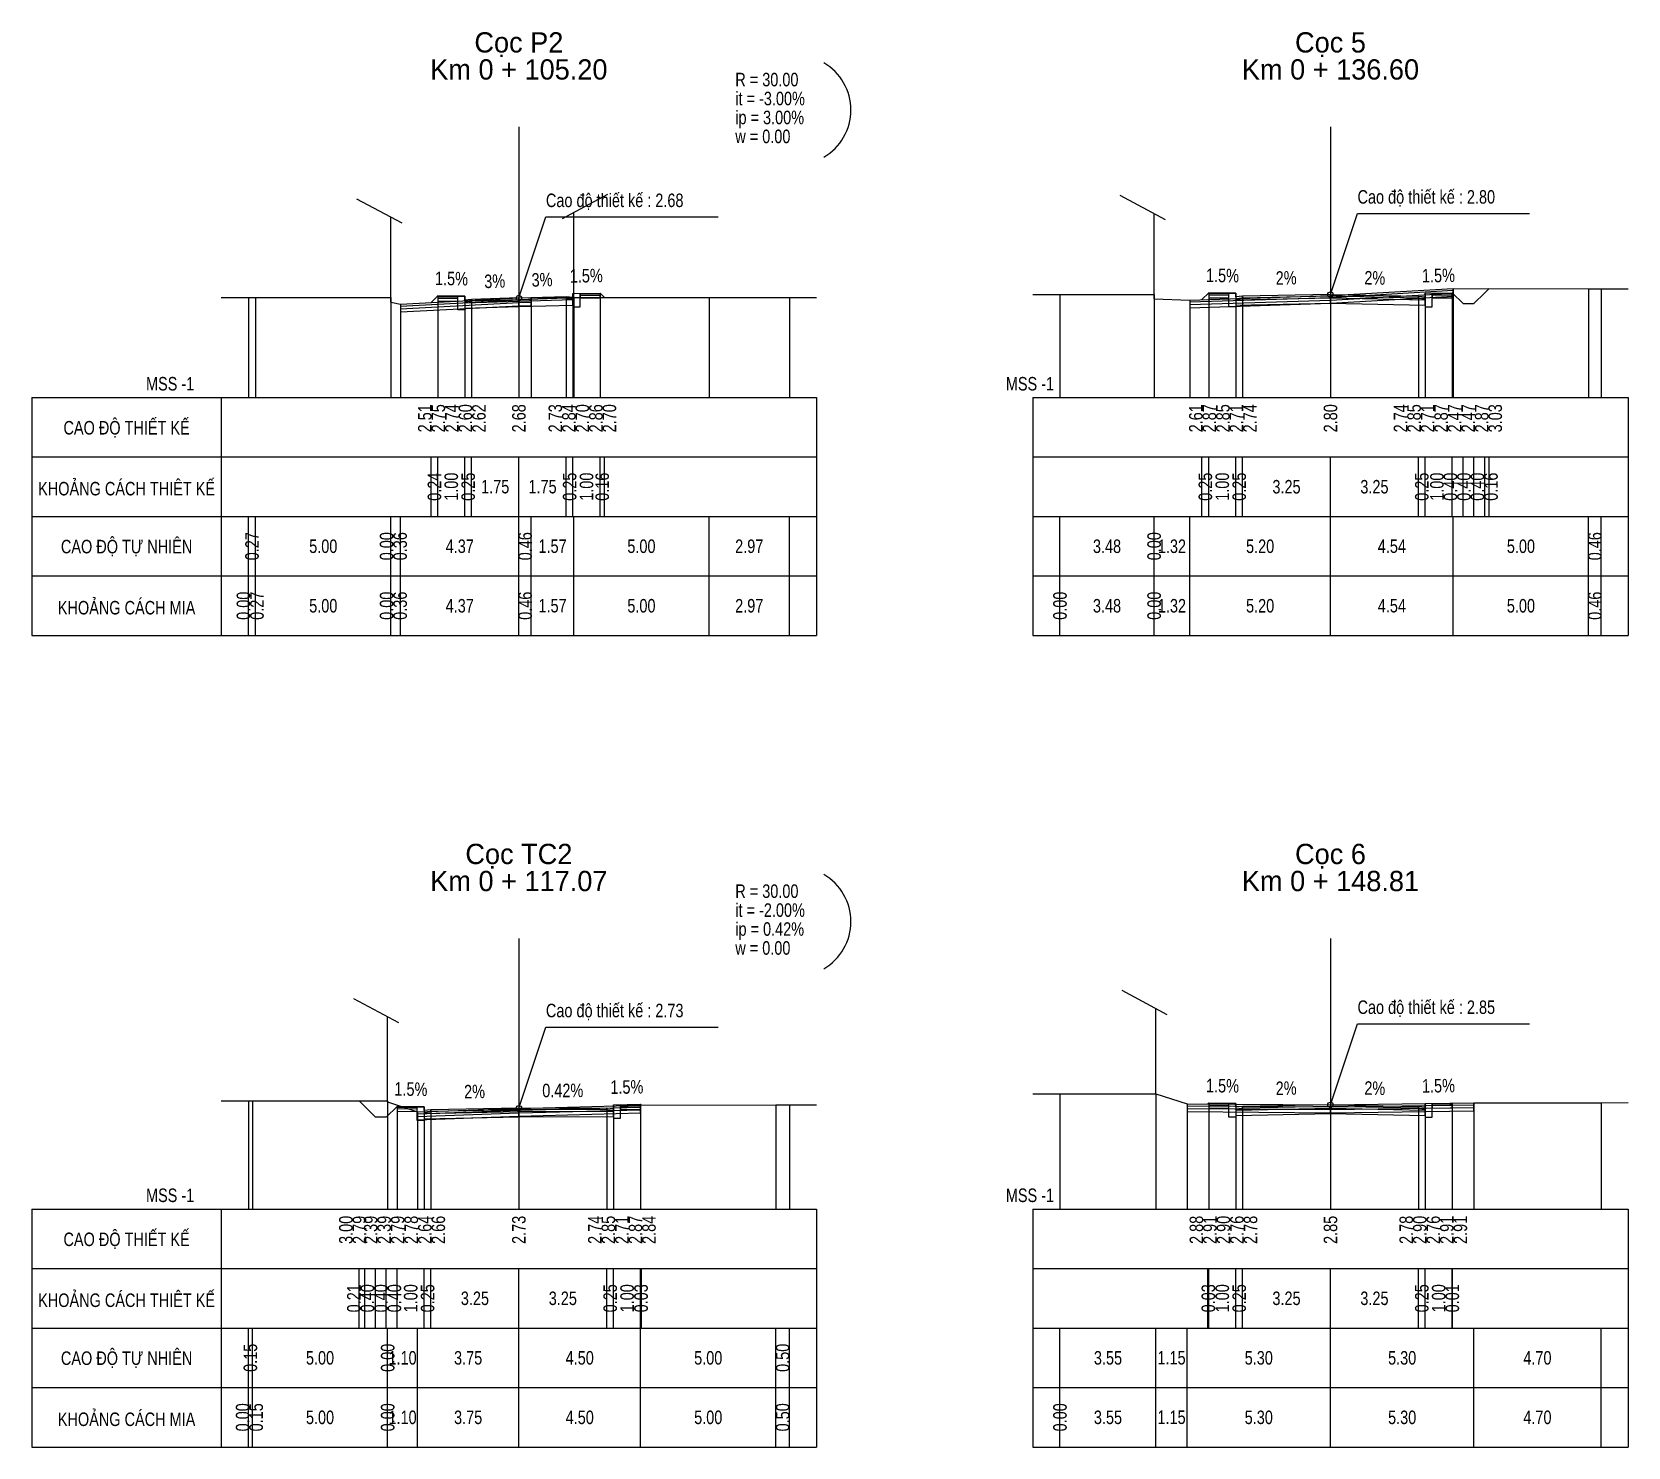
# Model space of a CAD drawing. Header units: inches. Extents: x 389 to 661, y -157 to 152.
# Drawn here: x 601.6 to 660.6, y -157.4 to -105 of the extents above; entities that cross this region are included whole.
import ezdxf
from ezdxf.enums import TextEntityAlignment as Align

# ---------------------------------------------------------------- set-up
doc = ezdxf.new("R2010")
doc.units = ezdxf.units.IN
doc.header["$MEASUREMENT"] = 0
for name, color, linetype in [('Bang TN tu nhien', 3, 'Continuous'), ('Dien sieu cao mo rong TN', 3, 'Continuous'), ('Dien thiet ke TN', 2, 'Continuous'), ('Duong cu', 8, 'Continuous'), ('Duong do thiet ke', 2, 'Continuous'), ('Duong dong trac ngang tu nhien', 9, 'Continuous'), ('KH_VAT', 8, 'Continuous'), ('Khuon duong1', 14, 'Continuous'), ('Khuon duong4', 14, 'Continuous'), ('Khuon duong8', 14, 'Continuous'), ('Khuon duong9', 14, 'Continuous'), ('Mat duong PD 1', 1, 'Continuous'), ('Ranh dan ngoai PD 1', 3, 'Continuous'), ('Taluy', 1, 'Continuous'), ('Trac ngang tu nhien', 3, 'Continuous'), ('TracNgang', 7, 'Continuous'), ('Via he', 6, 'Continuous')]:
    doc.layers.add(name, color=color, linetype=linetype)
doc.styles.add('BangTN', font='viet buddy.shx', dxfattribs={"width": 0.8})

msp = doc.modelspace()

# ---------------------------------------------------------------- texts
at = {"layer": 'Bang TN tu nhien', "color": 3, "style": 'BangTN', "width": 0.8}
for s, p in [('CAO ĐỘ THIẾT KẾ', (605.084, -119.652)), ('KHOẢNG CÁCH THIÊT KẾ', (605.084, -121.852)), ('CAO ĐỘ TỰ NHIÊN', (605.084, -124.052)), ('KHOẢNG CÁCH MIA', (605.084, -126.252)), ('CAO ĐỘ THIẾT KẾ', (605.084, -149.652)), ('KHOẢNG CÁCH THIÊT KẾ', (605.084, -151.852)), ('CAO ĐỘ TỰ NHIÊN', (605.084, -154.052)), ('KHOẢNG CÁCH MIA', (605.084, -156.252))]:
    msp.add_text(s, height=0.5, dxfattribs=at).set_placement(p, align=Align.MIDDLE)
at = {"layer": 'Dien sieu cao mo rong TN', "style": 'BangTN', "width": 0.8}
for s, p in [('R = 30.00', (627.584, -106.552)), ('it = -3.00%', (627.584, -107.252)), ('ip = 3.00%', (627.584, -107.952)), ('w = 0.00', (627.584, -108.652)), ('R = 30.00', (627.584, -136.552)), ('it = -2.00%', (627.584, -137.252)), ('ip = 0.42%', (627.584, -137.952)), ('w = 0.00', (627.584, -138.652))]:
    msp.add_text(s, height=0.5, dxfattribs=at).set_placement(p, align=Align.TOP_LEFT)
at = {"layer": 'Dien thiet ke TN', "color": 2, "style": 'BangTN', "width": 0.8}
for s, rotation, p in [('1.5%', 0.85937, (622.081, -114.451)), ('1.5%', 359.14063, (645.588, -114.442)), ('2%', 358.85424, (651.214, -114.532)), ('1.5%', 0.85937, (653.581, -114.442)), ('1.5%', 359.14063, (617.088, -114.556)), ('3%', 1.71836, (618.702, -114.652)), ('3%', 1.71836, (620.452, -114.6)), ('2%', 1.14576, (647.954, -114.532)), ('1.5%', 359.14063, (615.588, -144.518)), ('2%', 1.14576, (617.954, -144.608)), ('0.42%', 0.23794, (621.208, -144.569)), ('1.5%', 0.85937, (623.581, -144.44)), ('1.5%', 359.14063, (645.588, -144.394)), ('2%', 1.14576, (647.954, -144.484)), ('2%', 358.85424, (651.214, -144.484)), ('1.5%', 0.85937, (653.581, -144.394))]:
    msp.add_text(s, height=0.5, rotation=rotation, dxfattribs=at).set_placement(p, align=Align.BOTTOM_CENTER)
at = {"layer": 'Dien thiet ke TN', "char_height": 0.5, "attachment_point": 7, "style": 'BangTN'}
for s, insert in [('Cao độ thiết kế : 2.80', (650.584, -111.499)), ('Cao độ thiết kế : 2.68', (620.584, -111.626)), ('Cao độ thiết kế : 2.73', (620.584, -141.575)), ('Cao độ thiết kế : 2.85', (650.584, -141.452))]:
    msp.add_mtext(s, dxfattribs=dict(at, insert=insert))
at = {"layer": 'Trac ngang tu nhien', "color": 3, "style": 'BangTN'}
for s, p in [('Cọc P2', (619.584, -105.802)), ('Cọc 5', (649.584, -105.802)), ('Km 0 + 105.20', (619.584, -106.802)), ('Km 0 + 136.60', (649.584, -106.802)), ('Cọc TC2', (619.584, -135.802)), ('Cọc 6', (649.584, -135.802)), ('Km 0 + 117.07', (619.584, -136.802)), ('Km 0 + 148.81', (649.584, -136.802))]:
    msp.add_text(s, height=0.75, dxfattribs=at).set_placement(p, align=Align.CENTER)
at = {"layer": 'Trac ngang tu nhien', "color": 3, "char_height": 0.5, "style": 'BangTN'}
for insert, attachment_point in [((607.584, -118.302), 9), ((637.584, -118.302), 7), ((607.584, -148.302), 9), ((637.584, -148.302), 7)]:
    msp.add_mtext('MSS -1', dxfattribs=dict(at, insert=insert, attachment_point=attachment_point))
at = {"layer": 'TracNgang', "color": 2, "style": 'BangTN', "width": 0.8}
for s, p in [('2.51', (616.107, -118.802)), ('2.75', (616.607, -118.802)), ('2.74', (617.107, -118.802)), ('2.60', (617.607, -118.802)), ('2.62', (618.107, -118.802)), ('2.68', (619.584, -118.802)), ('2.73', (620.931, -118.802)), ('2.84', (621.431, -118.802)), ('2.70', (621.931, -118.802)), ('2.86', (622.431, -118.802)), ('2.70', (622.931, -118.802)), ('2.61', (644.607, -118.802)), ('2.87', (645.107, -118.802)), ('2.85', (645.607, -118.802)), ('2.71', (646.107, -118.802)), ('2.74', (646.607, -118.802)), ('2.80', (649.584, -118.802)), ('2.74', (652.174, -118.802)), ('2.85', (652.674, -118.802)), ('2.71', (653.174, -118.802)), ('2.87', (653.674, -118.802)), ('2.47', (654.174, -118.802)), ('2.47', (654.674, -118.802)), ('2.87', (655.174, -118.802)), ('3.03', (655.674, -118.802)), ('3.00', (613.19, -148.802)), ('2.79', (613.69, -148.802)), ('2.39', (614.106, -148.802)), ('2.39', (614.606, -148.802)), ('2.79', (615.106, -148.802)), ('2.78', (615.606, -148.802)), ('2.64', (616.106, -148.802)), ('2.66', (616.606, -148.802)), ('2.73', (619.584, -148.802)), ('2.74', (622.392, -148.802)), ('2.85', (622.892, -148.802)), ('2.71', (623.392, -148.802)), ('2.87', (623.892, -148.802)), ('2.84', (624.392, -148.802)), ('2.88', (644.627, -148.802)), ('2.91', (645.127, -148.802)), ('2.90', (645.627, -148.802)), ('2.76', (646.127, -148.802)), ('2.78', (646.627, -148.802)), ('2.85', (649.584, -148.802)), ('2.78', (652.384, -148.802)), ('2.90', (652.884, -148.802)), ('2.76', (653.384, -148.802)), ('2.91', (653.884, -148.802)), ('2.91', (654.384, -148.802))]:
    msp.add_text(s, height=0.5, rotation=90, dxfattribs=at).set_placement(p, align=Align.MIDDLE_RIGHT)
for s, p in [('0.24', (616.462, -121.852)), ('1.00', (617.084, -121.852)), ('0.25', (617.709, -121.852)), ('0.25', (621.459, -121.852)), ('1.00', (622.084, -121.852)), ('0.16', (622.664, -121.852)), ('0.25', (644.958, -121.852)), ('1.00', (645.584, -121.852)), ('0.25', (646.209, -121.852)), ('0.25', (652.959, -121.852)), ('1.00', (653.517, -121.852)), ('0.40', (654.017, -121.852)), ('0.40', (654.517, -121.852)), ('0.40', (655.017, -121.852)), ('0.16', (655.517, -121.852)), ('0.21', (613.484, -151.852)), ('0.40', (613.984, -151.852)), ('0.40', (614.484, -151.852)), ('0.40', (614.984, -151.852)), ('1.00', (615.584, -151.852)), ('0.25', (616.209, -151.852)), ('0.25', (622.959, -151.852)), ('1.00', (623.584, -151.852)), ('0.03', (624.099, -151.852)), ('0.03', (645.069, -151.852)), ('1.00', (645.584, -151.852)), ('0.25', (646.209, -151.852)), ('0.25', (652.959, -151.852)), ('1.00', (653.584, -151.852)), ('0.01', (654.087, -151.852))]:
    msp.add_text(s, height=0.5, rotation=90, dxfattribs=at).set_placement(p, align=Align.MIDDLE)
for s, p in [('1.75', (618.709, -121.852)), ('1.75', (620.459, -121.852)), ('3.25', (647.959, -121.852)), ('3.25', (651.209, -121.852)), ('3.25', (617.959, -151.852)), ('3.25', (621.209, -151.852)), ('3.25', (647.959, -151.852)), ('3.25', (651.209, -151.852))]:
    msp.add_text(s, height=0.5, dxfattribs=at).set_placement(p, align=Align.MIDDLE)
at = {"layer": 'TracNgang', "color": 3, "style": 'BangTN', "width": 0.8}
for s, p in [('0.27', (609.719, -124.052)), ('0.00', (614.694, -124.052)), ('0.36', (615.194, -124.052)), ('0.46', (619.814, -124.052)), ('0.00', (643.064, -124.052)), ('0.46', (659.354, -124.052)), ('0.00', (609.402, -126.252)), ('0.27', (609.902, -126.252)), ('0.00', (614.694, -126.252)), ('0.36', (615.194, -126.252)), ('0.46', (619.814, -126.252)), ('0.00', (639.584, -126.252)), ('0.00', (643.064, -126.252)), ('0.46', (659.354, -126.252)), ('0.15', (609.659, -154.052)), ('0.00', (614.734, -154.052)), ('0.50', (629.334, -154.052)), ('0.00', (609.372, -156.252)), ('0.15', (609.872, -156.252)), ('0.00', (614.734, -156.252)), ('0.50', (629.334, -156.252)), ('0.00', (639.584, -156.252))]:
    msp.add_text(s, height=0.5, rotation=90, dxfattribs=at).set_placement(p, align=Align.MIDDLE)
for s, p in [('5.00', (612.354, -124.052)), ('4.37', (617.399, -124.052)), ('1.57', (620.829, -124.052)), ('5.00', (624.114, -124.052)), ('2.97', (628.099, -124.052)), ('3.48', (641.324, -124.052)), ('1.32', (643.724, -124.052)), ('5.20', (646.984, -124.052)), ('4.54', (651.854, -124.052)), ('5.00', (656.624, -124.052)), ('5.00', (612.354, -126.252)), ('4.37', (617.399, -126.252)), ('1.57', (620.829, -126.252)), ('5.00', (624.114, -126.252)), ('2.97', (628.099, -126.252)), ('3.48', (641.324, -126.252)), ('1.32', (643.724, -126.252)), ('5.20', (646.984, -126.252)), ('4.54', (651.854, -126.252)), ('5.00', (656.624, -126.252)), ('5.00', (612.234, -154.052)), ('1.10', (615.284, -154.052)), ('3.75', (617.709, -154.052)), ('4.50', (621.834, -154.052)), ('5.00', (626.584, -154.052)), ('3.55', (641.359, -154.052)), ('1.15', (643.709, -154.052)), ('5.30', (646.934, -154.052)), ('5.30', (652.234, -154.052)), ('4.70', (657.234, -154.052)), ('5.00', (612.234, -156.252)), ('1.10', (615.284, -156.252)), ('3.75', (617.709, -156.252)), ('4.50', (621.834, -156.252)), ('5.00', (626.584, -156.252)), ('3.55', (641.359, -156.252)), ('1.15', (643.709, -156.252)), ('5.30', (646.934, -156.252)), ('5.30', (652.234, -156.252)), ('4.70', (657.234, -156.252))]:
    msp.add_text(s, height=0.5, dxfattribs=at).set_placement(p, align=Align.MIDDLE)

# ---------------------------------------------------------------- blocks, each defined once
blk = doc.blocks.new('ChieuDungVat1.dwg')
at = {"layer": 'KH_VAT', "color": 6}
for points in [[(2.09, 14.6), (-6.27, 19.07)], [(0, 0), (0, 15.72)]]:
    blk.add_lwpolyline(points, dxfattribs=at)
blk = doc.blocks.new('ChieuDungVat2.dwg')
at = {"layer": 'KH_VAT', "color": 6}
for points in [[(-2.09, 14.6), (6.27, 19.07)], [(0, 0), (0, 15.72)]]:
    blk.add_lwpolyline(points, dxfattribs=at)

# ---------------------------------------------------------------- linework, layer by layer
at = {"layer": 'Bang TN tu nhien', "color": 3}
for p, q in [((619.584, -108.552), (619.584, -118.552)), ((649.584, -108.552), (649.584, -118.552)), ((601.584, -118.552), (601.584, -127.352)), ((601.584, -118.552), (630.584, -118.552)), ((608.584, -118.552), (608.584, -127.352)), ((630.584, -118.552), (630.584, -127.352)), ((638.584, -118.552), (638.584, -127.352)), ((638.584, -118.552), (660.584, -118.552)), ((660.584, -118.552), (660.584, -127.352)), ((601.584, -120.752), (630.584, -120.752)), ((638.584, -120.752), (660.584, -120.752)), ((601.584, -122.952), (630.584, -122.952)), ((638.584, -122.952), (660.584, -122.952)), ((601.584, -125.152), (630.584, -125.152)), ((638.584, -125.152), (660.584, -125.152)), ((601.584, -127.352), (630.584, -127.352)), ((638.584, -127.352), (660.584, -127.352)), ((619.584, -138.552), (619.584, -148.552)), ((649.584, -138.552), (649.584, -148.552)), ((601.584, -148.552), (601.584, -157.352)), ((601.584, -148.552), (630.584, -148.552)), ((608.584, -148.552), (608.584, -157.352)), ((630.584, -148.552), (630.584, -157.352)), ((638.584, -148.552), (638.584, -157.352)), ((638.584, -148.552), (660.584, -148.552)), ((660.584, -148.552), (660.584, -157.352)), ((601.584, -150.752), (630.584, -150.752)), ((638.584, -150.752), (660.584, -150.752)), ((601.584, -152.952), (630.584, -152.952)), ((638.584, -152.952), (660.584, -152.952)), ((601.584, -155.152), (630.584, -155.152)), ((638.584, -155.152), (660.584, -155.152)), ((601.584, -157.352), (630.584, -157.352)), ((638.584, -157.352), (660.584, -157.352))]:
    msp.add_line(p, q, dxfattribs=at)
at = {"layer": 'Dien sieu cao mo rong TN'}
for centre in [(629.847, -107.927), (629.847, -137.927)]:
    msp.add_arc(centre, 2.011, 300, 60, dxfattribs=at)
at = {"layer": 'Dien thiet ke TN'}
for p, q in [((616.584, -114.798), (616.584, -118.552)), ((617.584, -114.813), (617.584, -118.552)), ((617.584, -114.813), (617.584, -118.552)), ((617.584, -114.953), (617.584, -118.552)), ((617.834, -114.928), (617.834, -118.552)), ((619.584, -114.876), (619.584, -118.552)), ((619.584, -114.876), (619.584, -118.552)), ((621.334, -114.823), (621.334, -118.552)), ((621.584, -114.708), (621.584, -118.552)), ((621.584, -114.708), (621.584, -118.552)), ((621.584, -114.848), (621.584, -118.552)), ((622.584, -114.693), (622.584, -118.552)), ((645.084, -114.684), (645.084, -118.552)), ((646.084, -114.699), (646.084, -118.552)), ((646.084, -114.699), (646.084, -118.552)), ((646.084, -114.839), (646.084, -118.552)), ((646.334, -114.814), (646.334, -118.552)), ((649.584, -114.749), (649.584, -118.552)), ((649.584, -114.749), (649.584, -118.552)), ((652.834, -114.814), (652.834, -118.552)), ((653.084, -114.699), (653.084, -118.552)), ((653.084, -114.699), (653.084, -118.552)), ((653.084, -114.839), (653.084, -118.552)), ((654.084, -114.684), (654.084, -118.552)), ((615.084, -144.76), (615.084, -148.552)), ((616.084, -144.775), (616.084, -148.552)), ((616.084, -144.775), (616.084, -148.552)), ((616.084, -144.915), (616.084, -148.552)), ((616.334, -144.89), (616.334, -148.552)), ((619.584, -144.825), (619.584, -148.552)), ((619.584, -144.825), (619.584, -148.552)), ((622.834, -144.812), (622.834, -148.552)), ((623.084, -144.697), (623.084, -148.552)), ((623.084, -144.697), (623.084, -148.552)), ((623.084, -144.837), (623.084, -148.552)), ((624.084, -144.682), (624.084, -148.552)), ((645.084, -144.637), (645.084, -148.552)), ((646.084, -144.652), (646.084, -148.552)), ((646.084, -144.652), (646.084, -148.552)), ((646.084, -144.792), (646.084, -148.552)), ((646.334, -144.767), (646.334, -148.552)), ((649.584, -144.702), (649.584, -148.552)), ((649.584, -144.702), (649.584, -148.552)), ((652.834, -144.767), (652.834, -148.552)), ((653.084, -144.652), (653.084, -148.552)), ((653.084, -144.652), (653.084, -148.552)), ((653.084, -144.792), (653.084, -148.552)), ((654.084, -144.637), (654.084, -148.552))]:
    msp.add_line(p, q, dxfattribs=at)
for points in [[(619.584, -114.876), (620.584, -111.876), (626.946, -111.876)], [(649.584, -114.749), (650.584, -111.749), (656.946, -111.749)], [(619.584, -144.825), (620.584, -141.825), (626.946, -141.825)], [(649.584, -144.702), (650.584, -141.702), (656.946, -141.702)]]:
    msp.add_lwpolyline(points, dxfattribs=at)
at = {"layer": 'Duong cu'}
for points in [[(615.214, -115.102), (615.214, -115.392), (619.584, -115.162), (620.044, -115.152), (620.044, -114.862)], [(615.214, -115.172), (619.584, -114.942), (620.044, -114.932)], [(615.214, -115.272), (619.584, -115.042), (620.044, -115.032)], [(644.384, -114.952), (644.384, -115.242), (649.584, -115.072), (654.124, -114.812), (654.124, -114.522)], [(644.384, -115.022), (649.584, -114.852), (654.124, -114.592)], [(644.384, -115.122), (649.584, -114.952), (654.124, -114.692)], [(615.834, -144.962), (615.834, -145.252), (619.584, -145.122), (624.084, -145.002), (624.084, -144.712)], [(615.834, -145.032), (619.584, -144.902), (624.084, -144.782)], [(615.834, -145.132), (619.584, -145.002), (624.084, -144.882)], [(644.284, -144.662), (644.284, -144.952), (649.584, -144.992), (654.884, -144.922), (654.884, -144.632)], [(644.284, -144.732), (649.584, -144.772), (654.884, -144.702)], [(644.284, -144.832), (649.584, -144.872), (654.884, -144.802)]]:
    msp.add_lwpolyline(points, dxfattribs=at)
at = {"layer": 'Duong do thiet ke', "color": 1}
for centre in [(619.584, -114.876), (649.584, -114.749), (619.584, -144.825), (649.584, -144.702)]:
    msp.add_circle(centre, 0.1, dxfattribs=at)
at = {"layer": 'Duong dong trac ngang tu nhien', "color": 8}
for p, q in [((609.584, -114.852), (609.584, -118.552)), ((609.854, -114.852), (609.854, -118.552)), ((614.854, -114.852), (614.854, -118.552)), ((614.854, -115.032), (614.854, -118.552)), ((619.584, -114.872), (619.584, -118.552)), ((620.044, -114.862), (620.044, -118.552)), ((621.614, -114.852), (621.614, -118.552)), ((626.614, -114.852), (626.614, -118.552)), ((629.584, -114.852), (629.584, -118.552)), ((639.584, -114.752), (639.584, -118.552)), ((643.064, -114.752), (643.064, -118.552)), ((643.064, -114.902), (643.064, -118.552)), ((644.384, -114.952), (644.384, -118.552)), ((649.584, -114.782), (649.584, -118.552)), ((654.124, -114.522), (654.124, -118.552)), ((659.124, -114.532), (659.124, -118.552)), ((659.584, -114.533), (659.584, -118.552)), ((615.214, -115.102), (615.214, -118.552)), ((639.584, -144.292), (639.584, -148.552)), ((643.134, -144.292), (643.134, -148.552)), ((609.584, -144.552), (609.584, -148.552)), ((609.734, -144.552), (609.734, -148.552)), ((614.734, -144.552), (614.734, -148.552)), ((614.734, -144.592), (614.734, -148.552)), ((615.834, -144.962), (615.834, -148.552)), ((619.584, -144.832), (619.584, -148.552)), ((624.084, -144.712), (624.084, -148.552)), ((629.084, -144.702), (629.084, -148.552)), ((629.584, -144.701), (629.584, -148.552)), ((644.284, -144.662), (644.284, -148.552)), ((649.584, -144.702), (649.584, -148.552)), ((654.884, -144.632), (654.884, -148.552)), ((659.584, -144.622), (659.584, -148.552))]:
    msp.add_line(p, q, dxfattribs=at)
at = {"layer": 'Khuon duong1', "color": 3}
for points in [[(617.834, -114.928), (617.834, -114.998), (617.584, -115.023), (617.584, -115.256), (619.584, -115.196), (619.584, -114.996), (619.584, -114.926), (619.584, -114.876)], [(619.584, -114.876), (619.584, -114.926), (619.584, -114.996), (619.584, -115.196), (621.584, -115.136), (621.584, -114.918), (621.334, -114.893), (621.334, -114.823)], [(646.334, -114.814), (646.334, -114.884), (646.084, -114.909), (646.084, -115.139), (649.584, -115.069), (649.584, -114.869), (649.584, -114.799), (649.584, -114.749)], [(649.584, -114.749), (649.584, -114.799), (649.584, -114.869), (649.584, -115.069), (653.084, -115.139), (653.084, -114.909), (652.834, -114.884), (652.834, -114.814)], [(616.334, -144.89), (616.334, -144.96), (616.084, -144.985), (616.084, -145.215), (619.584, -145.145), (619.584, -144.945), (619.584, -144.875), (619.584, -144.825)], [(619.584, -144.825), (619.584, -144.875), (619.584, -144.945), (619.584, -145.145), (623.084, -145.131), (623.084, -144.907), (622.834, -144.882), (622.834, -144.812)], [(646.334, -144.767), (646.334, -144.837), (646.084, -144.862), (646.084, -145.092), (649.584, -145.022), (649.584, -144.822), (649.584, -144.752), (649.584, -144.702)], [(649.584, -144.702), (649.584, -144.752), (649.584, -144.822), (649.584, -145.022), (653.084, -145.092), (653.084, -144.862), (652.834, -144.837), (652.834, -144.767)]]:
    msp.add_lwpolyline(points, dxfattribs=at)
at = {"layer": 'Khuon duong1', "color": 2}
for points in [[(617.584, -115.056), (619.584, -114.996)], [(619.584, -114.996), (621.584, -114.936)], [(646.084, -114.939), (649.584, -114.869)], [(649.584, -114.869), (653.084, -114.939)], [(616.084, -145.015), (619.584, -144.945)], [(619.584, -144.945), (623.084, -144.931)], [(646.084, -144.892), (649.584, -144.822)], [(649.584, -144.822), (653.084, -144.892)]]:
    msp.add_lwpolyline(points, dxfattribs=at)
at = {"layer": 'Khuon duong1', "color": 1}
for points in [[(617.834, -114.978), (619.584, -114.926)], [(619.584, -114.926), (621.334, -114.873)], [(646.334, -114.864), (649.584, -114.799)], [(649.584, -114.799), (652.834, -114.864)], [(616.334, -144.94), (619.584, -144.875)], [(619.584, -144.875), (622.834, -144.862)], [(646.334, -144.817), (649.584, -144.752)], [(649.584, -144.752), (652.834, -144.817)]]:
    msp.add_lwpolyline(points, dxfattribs=at)
at = {"layer": 'Khuon duong4', "color": 3}
for points in [[(616.584, -114.798), (616.584, -114.978), (617.324, -114.989), (617.324, -114.809)], [(621.844, -114.704), (621.844, -114.884), (622.584, -114.873), (622.584, -114.693)], [(645.084, -114.684), (645.084, -114.864), (645.824, -114.875), (645.824, -114.695)], [(653.344, -114.695), (653.344, -114.875), (654.084, -114.864), (654.084, -114.684)], [(615.084, -144.76), (615.084, -144.94), (615.824, -144.952), (615.824, -144.772)], [(623.344, -144.693), (623.344, -144.873), (624.084, -144.862), (624.084, -144.682)], [(645.084, -144.637), (645.084, -144.817), (645.824, -144.828), (645.824, -144.648)], [(653.344, -144.648), (653.344, -144.828), (654.084, -144.817), (654.084, -144.637)]]:
    msp.add_lwpolyline(points, dxfattribs=at)
at = {"layer": 'Khuon duong4', "color": 1}
for points in [[(616.584, -114.828), (617.324, -114.839)], [(621.844, -114.734), (622.584, -114.723)], [(645.084, -114.714), (645.824, -114.725)], [(653.344, -114.725), (654.084, -114.714)], [(615.084, -144.79), (615.824, -144.802)], [(623.344, -144.723), (624.084, -144.712)], [(645.084, -144.667), (645.824, -144.678)], [(653.344, -144.678), (654.084, -144.667)]]:
    msp.add_lwpolyline(points, dxfattribs=at)
at = {"layer": 'Khuon duong4', "color": 2}
for points in [[(616.584, -114.878), (617.324, -114.889)], [(621.844, -114.784), (622.584, -114.773)], [(645.084, -114.764), (645.824, -114.775)], [(653.344, -114.775), (654.084, -114.764)], [(615.084, -144.84), (615.824, -144.852)], [(623.344, -144.773), (624.084, -144.762)], [(645.084, -144.717), (645.824, -144.728)], [(653.344, -144.728), (654.084, -144.717)]]:
    msp.add_lwpolyline(points, dxfattribs=at)
at = {"layer": 'Khuon duong8', "color": 14}
for points in [[(617.584, -114.953), (617.584, -115.023), (617.834, -114.998), (617.834, -114.928)], [(621.334, -114.823), (621.334, -114.893), (621.584, -114.918), (621.584, -114.848)], [(646.084, -114.839), (646.084, -114.909), (646.334, -114.884), (646.334, -114.814)], [(652.834, -114.814), (652.834, -114.884), (653.084, -114.909), (653.084, -114.839)], [(616.084, -144.915), (616.084, -144.985), (616.334, -144.96), (616.334, -144.89)], [(622.834, -144.812), (622.834, -144.882), (623.084, -144.907), (623.084, -144.837)], [(646.084, -144.792), (646.084, -144.862), (646.334, -144.837), (646.334, -144.767)], [(652.834, -144.767), (652.834, -144.837), (653.084, -144.862), (653.084, -144.792)]]:
    msp.add_lwpolyline(points, dxfattribs=at)
at = {"layer": 'Khuon duong9', "color": 14}
for points in [[(617.584, -114.813), (617.584, -114.813), (617.584, -115.313), (617.324, -115.313), (617.324, -114.809), (617.324, -114.809), (617.584, -114.813)], [(621.584, -114.708), (621.584, -114.708), (621.584, -114.708), (621.584, -115.208), (621.844, -115.208), (621.844, -114.704), (621.844, -114.704)], [(646.084, -114.699), (646.084, -114.699), (646.084, -115.199), (645.824, -115.199), (645.824, -114.695), (645.824, -114.695), (646.084, -114.699)], [(653.084, -114.699), (653.084, -114.699), (653.084, -114.699), (653.084, -115.199), (653.344, -115.199), (653.344, -114.695), (653.344, -114.695)], [(616.084, -144.775), (616.084, -144.775), (616.084, -145.275), (615.824, -145.275), (615.824, -144.772), (615.824, -144.772), (616.084, -144.775)], [(623.084, -144.697), (623.084, -144.697), (623.084, -144.697), (623.084, -145.197), (623.344, -145.197), (623.344, -144.693), (623.344, -144.693)], [(646.084, -144.652), (646.084, -144.652), (646.084, -145.152), (645.824, -145.152), (645.824, -144.648), (645.824, -144.648), (646.084, -144.652)], [(653.084, -144.652), (653.084, -144.652), (653.084, -144.652), (653.084, -145.152), (653.344, -145.152), (653.344, -144.648), (653.344, -144.648)]]:
    msp.add_lwpolyline(points, dxfattribs=at)
at = {"layer": 'Mat duong PD 1'}
for points in [[(619.584, -114.876), (617.834, -114.928)], [(619.584, -114.876), (621.334, -114.823)], [(649.584, -114.749), (646.334, -114.814)], [(649.584, -114.749), (652.834, -114.814)], [(619.584, -144.825), (616.334, -144.89)], [(619.584, -144.825), (622.834, -144.812)], [(649.584, -144.702), (646.334, -144.767)], [(649.584, -144.702), (652.834, -144.767)]]:
    msp.add_lwpolyline(points, dxfattribs=at)
at = {"layer": 'Ranh dan ngoai PD 1'}
for points in [[(617.834, -114.928), (617.584, -114.953)], [(621.334, -114.823), (621.584, -114.848)], [(646.334, -114.814), (646.084, -114.839)], [(652.834, -114.814), (653.084, -114.839)], [(616.334, -144.89), (616.084, -144.915)], [(622.834, -144.812), (623.084, -144.837)], [(646.334, -144.767), (646.084, -144.792)], [(652.834, -144.767), (653.084, -144.792)]]:
    msp.add_lwpolyline(points, dxfattribs=at)
at = {"layer": 'Taluy'}
for points in [[(616.584, -114.798), (616.34, -115.043), (616.34, -115.043)], [(622.584, -114.693), (622.743, -114.852), (622.743, -114.852)], [(645.084, -114.684), (644.832, -114.937), (644.832, -114.937)], [(654.084, -114.684), (654.484, -115.084), (654.884, -115.084), (655.284, -114.684), (655.444, -114.524)], [(615.084, -144.76), (614.684, -145.16), (614.284, -145.16), (613.884, -144.76), (613.676, -144.552)], [(624.084, -144.682), (624.114, -144.712), (624.114, -144.712)], [(645.084, -144.637), (645.054, -144.668), (645.054, -144.668)], [(654.084, -144.637), (654.09, -144.642), (654.09, -144.642)]]:
    msp.add_lwpolyline(points, dxfattribs=at)
at = {"layer": 'Trac ngang tu nhien', "color": 3}
for points in [[(608.584, -114.852), (609.584, -114.852), (609.854, -114.852), (614.854, -114.852), (614.854, -115.032), (615.214, -115.102), (619.584, -114.872), (620.044, -114.862), (621.614, -114.852), (626.614, -114.852), (629.584, -114.852), (630.584, -114.852)], [(638.584, -114.752), (639.584, -114.752), (643.064, -114.752), (643.064, -114.902), (644.384, -114.952), (649.584, -114.782), (654.124, -114.522), (659.124, -114.532), (659.584, -114.533), (660.584, -114.535)], [(638.584, -144.292), (639.584, -144.292), (643.134, -144.292), (644.284, -144.662), (649.584, -144.702), (654.884, -144.632), (659.584, -144.622), (660.584, -144.62)], [(608.584, -144.552), (609.584, -144.552), (609.734, -144.552), (614.734, -144.552), (614.734, -144.592), (615.834, -144.962), (619.584, -144.832), (624.084, -144.712), (629.084, -144.702), (629.584, -144.701), (630.584, -144.699)]]:
    msp.add_lwpolyline(points, dxfattribs=at)
at = {"layer": 'TracNgang', "color": 2}
for p, q in [((616.34, -122.952), (616.34, -120.752)), ((616.584, -122.952), (616.584, -120.752)), ((617.584, -122.952), (617.584, -120.752)), ((617.834, -122.952), (617.834, -120.752)), ((619.584, -122.952), (619.584, -120.752)), ((621.334, -122.952), (621.334, -120.752)), ((621.584, -122.952), (621.584, -120.752)), ((622.584, -122.952), (622.584, -120.752)), ((622.743, -122.952), (622.743, -120.752)), ((644.832, -122.952), (644.832, -120.752)), ((645.084, -122.952), (645.084, -120.752)), ((646.084, -122.952), (646.084, -120.752)), ((646.334, -122.952), (646.334, -120.752)), ((649.584, -122.952), (649.584, -120.752)), ((652.834, -122.952), (652.834, -120.752)), ((653.084, -122.952), (653.084, -120.752)), ((654.084, -122.952), (654.084, -120.752)), ((654.484, -122.952), (654.484, -120.752)), ((654.884, -122.952), (654.884, -120.752)), ((655.284, -122.952), (655.284, -120.752)), ((655.444, -122.952), (655.444, -120.752)), ((613.676, -152.952), (613.676, -150.752)), ((613.884, -152.952), (613.884, -150.752)), ((614.284, -152.952), (614.284, -150.752)), ((614.684, -152.952), (614.684, -150.752)), ((615.084, -152.952), (615.084, -150.752)), ((616.084, -152.952), (616.084, -150.752)), ((616.334, -152.952), (616.334, -150.752)), ((619.584, -152.952), (619.584, -150.752)), ((622.834, -152.952), (622.834, -150.752)), ((623.084, -152.952), (623.084, -150.752)), ((624.084, -152.952), (624.084, -150.752)), ((624.114, -152.952), (624.114, -150.752)), ((645.054, -152.952), (645.054, -150.752)), ((645.084, -152.952), (645.084, -150.752)), ((646.084, -152.952), (646.084, -150.752)), ((646.334, -152.952), (646.334, -150.752)), ((649.584, -152.952), (649.584, -150.752)), ((652.834, -152.952), (652.834, -150.752)), ((653.084, -152.952), (653.084, -150.752)), ((654.084, -152.952), (654.084, -150.752)), ((654.09, -152.952), (654.09, -150.752))]:
    msp.add_line(p, q, dxfattribs=at)
at = {"layer": 'TracNgang', "color": 3}
for p, q in [((609.584, -125.152), (609.584, -122.952)), ((609.854, -125.152), (609.854, -122.952)), ((614.854, -125.152), (614.854, -122.952)), ((614.854, -125.152), (614.854, -122.952)), ((615.214, -125.152), (615.214, -122.952)), ((619.584, -125.152), (619.584, -122.952)), ((620.044, -125.152), (620.044, -122.952)), ((621.614, -125.152), (621.614, -122.952)), ((626.614, -125.152), (626.614, -122.952)), ((629.584, -125.152), (629.584, -122.952)), ((639.584, -125.152), (639.584, -122.952)), ((643.064, -125.152), (643.064, -122.952)), ((643.064, -125.152), (643.064, -122.952)), ((644.384, -125.152), (644.384, -122.952)), ((649.584, -125.152), (649.584, -122.952)), ((654.124, -125.152), (654.124, -122.952)), ((659.124, -125.152), (659.124, -122.952)), ((659.584, -125.152), (659.584, -122.952)), ((609.584, -127.352), (609.584, -125.152)), ((609.854, -127.352), (609.854, -125.152)), ((614.854, -127.352), (614.854, -125.152)), ((614.854, -127.352), (614.854, -125.152)), ((615.214, -127.352), (615.214, -125.152)), ((619.584, -127.352), (619.584, -125.152)), ((620.044, -127.352), (620.044, -125.152)), ((621.614, -127.352), (621.614, -125.152)), ((626.614, -127.352), (626.614, -125.152)), ((629.584, -127.352), (629.584, -125.152)), ((639.584, -127.352), (639.584, -125.152)), ((643.064, -127.352), (643.064, -125.152)), ((643.064, -127.352), (643.064, -125.152)), ((644.384, -127.352), (644.384, -125.152)), ((649.584, -127.352), (649.584, -125.152)), ((654.124, -127.352), (654.124, -125.152)), ((659.124, -127.352), (659.124, -125.152)), ((659.584, -127.352), (659.584, -125.152)), ((609.584, -155.152), (609.584, -152.952)), ((609.734, -155.152), (609.734, -152.952)), ((614.734, -155.152), (614.734, -152.952)), ((614.734, -155.152), (614.734, -152.952)), ((615.834, -155.152), (615.834, -152.952)), ((619.584, -155.152), (619.584, -152.952)), ((624.084, -155.152), (624.084, -152.952)), ((629.084, -155.152), (629.084, -152.952)), ((629.584, -155.152), (629.584, -152.952)), ((639.584, -155.152), (639.584, -152.952)), ((643.134, -155.152), (643.134, -152.952)), ((644.284, -155.152), (644.284, -152.952)), ((649.584, -155.152), (649.584, -152.952)), ((654.884, -155.152), (654.884, -152.952)), ((659.584, -155.152), (659.584, -152.952)), ((609.584, -157.352), (609.584, -155.152)), ((609.734, -157.352), (609.734, -155.152)), ((614.734, -157.352), (614.734, -155.152)), ((614.734, -157.352), (614.734, -155.152)), ((615.834, -157.352), (615.834, -155.152)), ((619.584, -157.352), (619.584, -155.152)), ((624.084, -157.352), (624.084, -155.152)), ((629.084, -157.352), (629.084, -155.152)), ((629.584, -157.352), (629.584, -155.152)), ((639.584, -157.352), (639.584, -155.152)), ((643.134, -157.352), (643.134, -155.152)), ((644.284, -157.352), (644.284, -155.152)), ((649.584, -157.352), (649.584, -155.152)), ((654.884, -157.352), (654.884, -155.152)), ((659.584, -157.352), (659.584, -155.152))]:
    msp.add_line(p, q, dxfattribs=at)
at = {"layer": 'Via he'}
for points in [[(617.584, -114.953), (617.584, -114.813), (617.584, -114.813), (616.584, -114.798)], [(621.584, -114.848), (621.584, -114.708), (621.584, -114.708), (622.584, -114.693)], [(646.084, -114.839), (646.084, -114.699), (646.084, -114.699), (645.084, -114.684)], [(653.084, -114.839), (653.084, -114.699), (653.084, -114.699), (654.084, -114.684)], [(616.084, -144.915), (616.084, -144.775), (616.084, -144.775), (615.084, -144.76)], [(623.084, -144.837), (623.084, -144.697), (623.084, -144.697), (624.084, -144.682)], [(646.084, -144.792), (646.084, -144.652), (646.084, -144.652), (645.084, -144.637)], [(653.084, -144.792), (653.084, -144.652), (653.084, -144.652), (654.084, -144.637)]]:
    msp.add_lwpolyline(points, dxfattribs=at)

# ---------------------------------------------------------------- block references
at = {"color": 3, "xscale": 0.2, "yscale": 0.2, "zscale": 0.2}
for name, p in [('ChieuDungVat1.dwg', (614.854, -115.032)), ('ChieuDungVat2.dwg', (621.614, -114.852)), ('ChieuDungVat1.dwg', (643.064, -114.902)), ('ChieuDungVat1.dwg', (614.734, -144.592)), ('ChieuDungVat1.dwg', (643.134, -144.292))]:
    msp.add_blockref(name, p, dxfattribs=at)

msp.set_redraw_order([(e.dxf.handle, doc.entitydb.next_handle()) for e in msp.query("TEXT MTEXT ATTDEF DIMENSION ARC_DIMENSION")])  # texts and dimensions are drawn at this point

doc.saveas('drawing.dxf')
